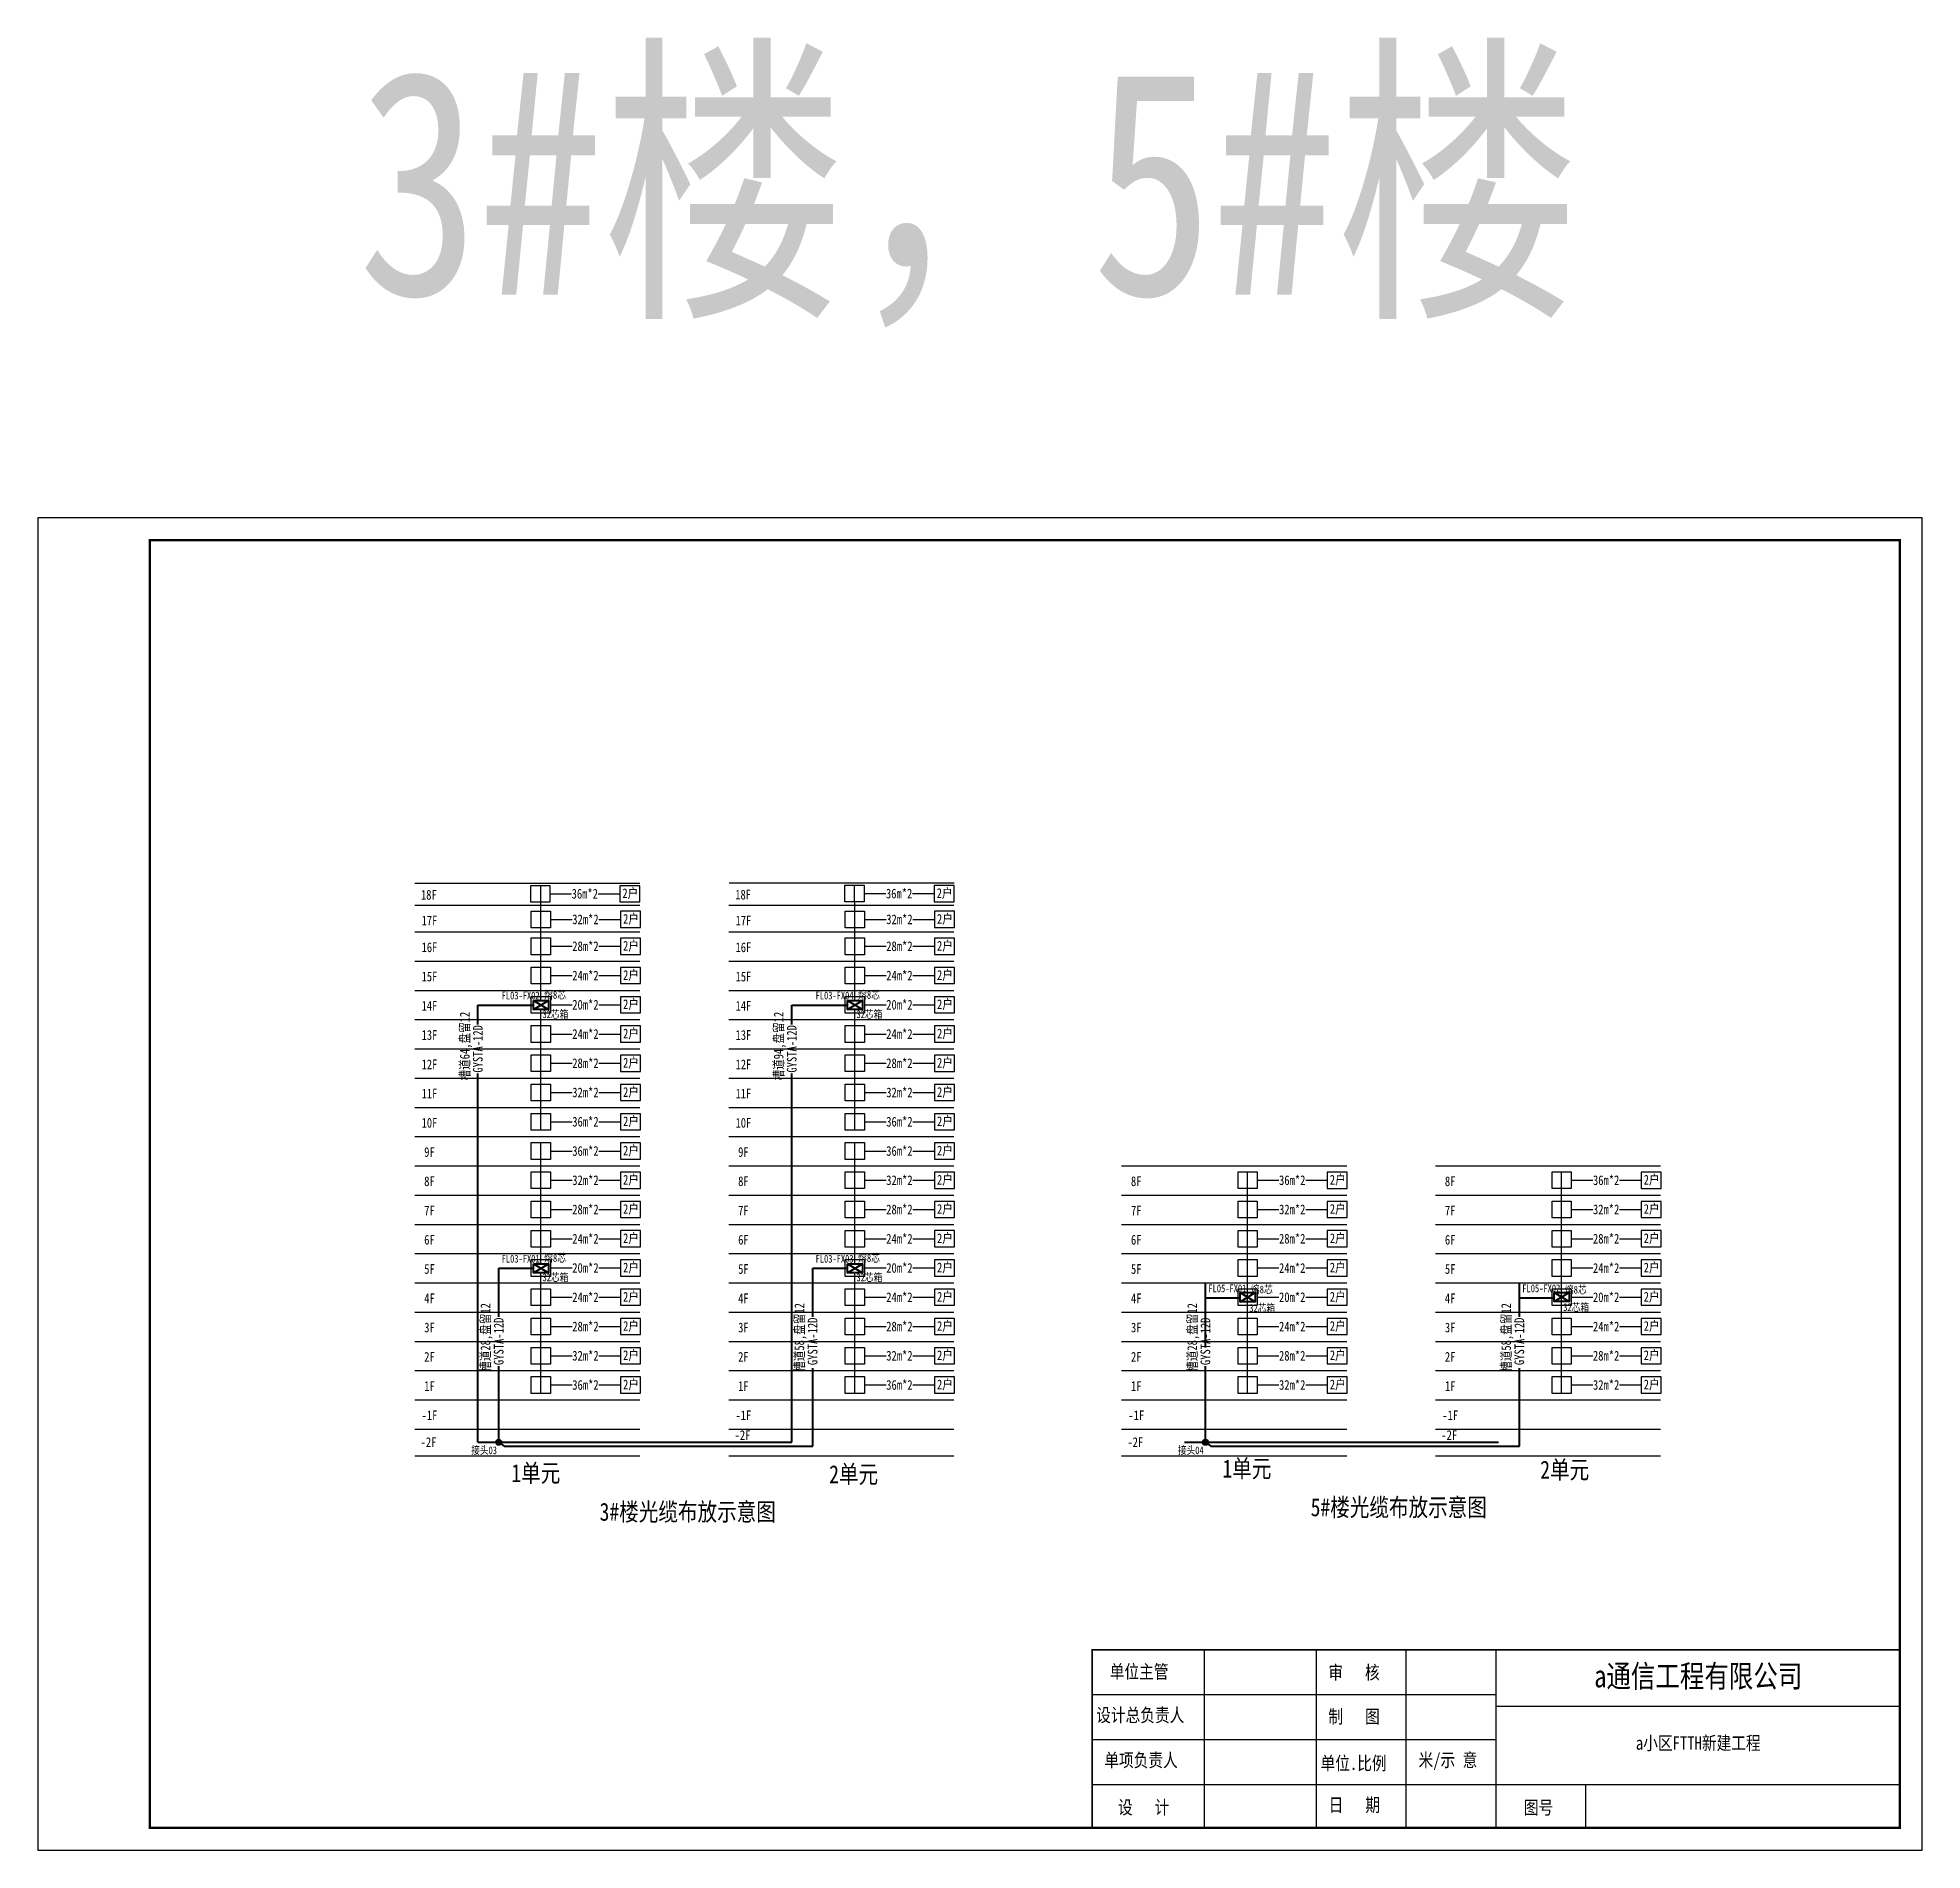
# Model space of a CAD drawing. Extents: x -718790 to -716301, y 387782 to 388189.
# Drawn here: x -717743.1 to -717323.1, y 387781.7 to 388185.7 of the extents above; entities that cross this region are included whole.
import ezdxf

# ---------------------------------------------------------------- set-up
doc = ezdxf.new("R2010")
doc.units = 0
doc.header["$LTSCALE"] = 1000
doc.header["$MEASUREMENT"] = 0
doc.layers.add('BZ', color=6, linetype='Continuous')
doc.layers.add('图框', color=7, linetype='Continuous')
doc.styles.add('粗宋', font='', dxfattribs={"width": 0.8})
doc.styles.get('粗宋').set_extended_font_data('SimSun')

msp = doc.modelspace()

# ---------------------------------------------------------------- texts
at = {"color": 7, "char_height": 3, "attachment_point": 7, "style": '粗宋'}
for s, insert in [('{\\W0.8000000000000002;单位主管}', (-717504.23, 387819.74)), ('{\\W0.8000000000000002;审   核}', (-717455.52, 387819.57)), ('{\\W0.8000000000000002;设计总负责人}', (-717507.25, 387810.04)), ('{\\W0.8000000000000002;制   图}', (-717455.51, 387809.74)), ('{\\W0.8000000000000002;单项负责人}', (-717505.44, 387800.01)), ('{\\W0.8000000000000002;单位.比例}', (-717457.26, 387799.33)), ('{\\W0.8000000000000002;设   计}', (-717502.4, 387789.49)), ('{\\W0.8000000000000002;日   期}', (-717455.44, 387790.02))]:
    msp.add_mtext(s, dxfattribs=dict(at, insert=insert))
at = {"color": 7, "linetype": 'ByBlock', "char_height": 3, "attachment_point": 7, "style": '粗宋'}
for s, insert in [('{\\W0.8000000000000002;米/示 意}', (-717435.41, 387799.64)), ('{\\W0.8000000000000002;图号}', (-717411.95, 387789.45))]:
    msp.add_mtext(s, dxfattribs=dict(at, insert=insert))
at = {"layer": 'BZ', "color": 6, "linetype": 'Continuous', "true_color": 0xff00ff, "attachment_point": 5, "style": '粗宋'}
for s, insert, char_height in [('{\\W0.8;3#楼，5#楼}', (-717535.56, 388149.79), 50), ('{\\W0.7999999999999999;36m*2}', (-717621.22, 387994.93), 2.16), ('{\\W0.7999999999999999;36m*2}', (-717551.18, 387994.97), 2.16), ('{\\W0.7999999999999999;18F}', (-717655.98, 387994.69), 2.16), ('{\\W0.7999999999999999;18F}', (-717585.94, 387994.73), 2.16), ('{\\W0.8;5#楼光缆布放示意图}', (-717439.82, 387857.98), 4), ('{\\W0.8000000000000002;a小区FTTH新建工程}', (-717373.08, 387805.49), 3)]:
    msp.add_mtext(s, dxfattribs=dict(at, insert=insert, char_height=char_height))
at = {"layer": 'BZ', "linetype": 'Continuous', "attachment_point": 5, "style": '粗宋'}
for s, insert, char_height in [('{\\W0.7999999999999999;2户}', (-717611.08, 387994.92), 2.16), ('{\\W0.7999999999999999;2户}', (-717541.03, 387994.96), 2.16), ('{\\W0.7999999999999999;17F}', (-717655.84, 387988.98), 2.16), ('{\\W0.7999999999999999;32m*2}', (-717621.08, 387989.22), 2.16), ('{\\W0.7999999999999999;2户}', (-717610.93, 387989.21), 2.16), ('{\\W0.7999999999999999;17F}', (-717585.87, 387988.98), 2.16), ('{\\W0.7999999999999999;32m*2}', (-717551.11, 387989.22), 2.16), ('{\\W0.7999999999999999;2户}', (-717540.97, 387989.21), 2.16), ('{\\W0.7999999999999999;16F}', (-717655.84, 387982.99), 2.16), ('{\\W0.7999999999999999;28m*2}', (-717621.08, 387983.23), 2.16), ('{\\W0.7999999999999999;2户}', (-717610.93, 387983.22), 2.16), ('{\\W0.7999999999999999;16F}', (-717585.87, 387982.99), 2.16), ('{\\W0.7999999999999999;28m*2}', (-717551.11, 387983.23), 2.16), ('{\\W0.7999999999999999;2户}', (-717540.97, 387983.22), 2.16), ('{\\W0.7999999999999999;15F}', (-717655.84, 387976.47), 2.16), ('{\\W0.7999999999999999;24m*2}', (-717621.08, 387976.71), 2.16), ('{\\W0.7999999999999999;2户}', (-717610.93, 387976.7), 2.16), ('{\\W0.7999999999999999;15F}', (-717585.87, 387976.47), 2.16), ('{\\W0.7999999999999999;24m*2}', (-717551.11, 387976.71), 2.16), ('{\\W0.7999999999999999;2户}', (-717540.97, 387976.7), 2.16), ('{\\W0.7999999999999999;14F}', (-717655.84, 387969.96), 2.16), ('{\\W0.8;熔8芯}', (-717627.84, 387972.31), 1.7496), ('{\\W0.7999999999999999;20m*2}', (-717621.08, 387970.19), 2.16), ('{\\W0.7999999999999999;2户}', (-717610.93, 387970.19), 2.16), ('{\\W0.7999999999999999;14F}', (-717585.87, 387969.96), 2.16), ('{\\W0.8;熔8芯}', (-717557.88, 387972.31), 1.7496), ('{\\W0.7999999999999999;20m*2}', (-717551.11, 387970.19), 2.16), ('{\\W0.7999999999999999;2户}', (-717540.97, 387970.19), 2.16), ('{\\W0.7999999999999999;13F}', (-717655.84, 387963.44), 2.16), ('{\\W0.7999999999999999;24m*2}', (-717621.08, 387963.68), 2.16), ('{\\W0.7999999999999999;2户}', (-717610.93, 387963.67), 2.16), ('{\\W0.7999999999999999;13F}', (-717585.87, 387963.44), 2.16), ('{\\W0.7999999999999999;24m*2}', (-717551.11, 387963.68), 2.16), ('{\\W0.7999999999999999;2户}', (-717540.97, 387963.67), 2.16), ('{\\W0.7999999999999999;28m*2}', (-717621.08, 387957.16), 2.16), ('{\\W0.7999999999999999;2户}', (-717610.93, 387957.15), 2.16), ('{\\W0.7999999999999999;28m*2}', (-717551.11, 387957.16), 2.16), ('{\\W0.7999999999999999;2户}', (-717540.97, 387957.15), 2.16), ('{\\W0.7999999999999999;12F}', (-717655.84, 387956.92), 2.16), ('{\\W0.7999999999999999;12F}', (-717585.87, 387956.92), 2.16), ('{\\W0.7999999999999999;11F}', (-717655.84, 387950.4), 2.16), ('{\\W0.7999999999999999;32m*2}', (-717621.08, 387950.64), 2.16), ('{\\W0.7999999999999999;2户}', (-717610.93, 387950.63), 2.16), ('{\\W0.7999999999999999;11F}', (-717585.87, 387950.4), 2.16), ('{\\W0.7999999999999999;32m*2}', (-717551.11, 387950.64), 2.16), ('{\\W0.7999999999999999;2户}', (-717540.97, 387950.63), 2.16), ('{\\W0.7999999999999999;2户}', (-717610.93, 387944.11), 2.16), ('{\\W0.7999999999999999;2户}', (-717540.97, 387944.11), 2.16), ('{\\W0.7999999999999999;10F}', (-717655.84, 387943.88), 2.16), ('{\\W0.7999999999999999;36m*2}', (-717621.08, 387944.12), 2.16), ('{\\W0.7999999999999999;10F}', (-717585.87, 387943.88), 2.16), ('{\\W0.7999999999999999;36m*2}', (-717551.11, 387944.12), 2.16), ('{\\W0.7999999999999999;9F}', (-717655.84, 387937.36), 2.16), ('{\\W0.7999999999999999;36m*2}', (-717621.08, 387937.6), 2.16), ('{\\W0.7999999999999999;2户}', (-717610.93, 387937.59), 2.16), ('{\\W0.7999999999999999;9F}', (-717585.87, 387937.36), 2.16), ('{\\W0.7999999999999999;36m*2}', (-717551.11, 387937.6), 2.16), ('{\\W0.7999999999999999;2户}', (-717540.97, 387937.59), 2.16), ('{\\W0.7999999999999999;8F}', (-717655.84, 387930.85), 2.16), ('{\\W0.7999999999999999;32m*2}', (-717621.08, 387931.08), 2.16), ('{\\W0.7999999999999999;2户}', (-717610.93, 387931.08), 2.16), ('{\\W0.7999999999999999;8F}', (-717585.87, 387930.85), 2.16), ('{\\W0.7999999999999999;32m*2}', (-717551.11, 387931.08), 2.16), ('{\\W0.7999999999999999;2户}', (-717540.97, 387931.08), 2.16), ('{\\W0.7999999999999999;8F}', (-717498.33, 387930.85), 2.16), ('{\\W0.7999999999999999;36m*2}', (-717463.57, 387931.08), 2.16), ('{\\W0.7999999999999999;2户}', (-717453.43, 387931.08), 2.16), ('{\\W0.7999999999999999;8F}', (-717428.37, 387930.85), 2.16), ('{\\W0.7999999999999999;36m*2}', (-717393.61, 387931.08), 2.16), ('{\\W0.7999999999999999;2户}', (-717383.47, 387931.08), 2.16), ('{\\W0.7999999999999999;7F}', (-717655.84, 387924.33), 2.16), ('{\\W0.7999999999999999;28m*2}', (-717621.08, 387924.57), 2.16), ('{\\W0.7999999999999999;2户}', (-717610.93, 387924.56), 2.16), ('{\\W0.7999999999999999;7F}', (-717585.87, 387924.33), 2.16), ('{\\W0.7999999999999999;28m*2}', (-717551.11, 387924.57), 2.16), ('{\\W0.7999999999999999;2户}', (-717540.97, 387924.56), 2.16), ('{\\W0.7999999999999999;7F}', (-717498.33, 387924.33), 2.16), ('{\\W0.7999999999999999;32m*2}', (-717463.57, 387924.57), 2.16), ('{\\W0.7999999999999999;2户}', (-717453.43, 387924.56), 2.16), ('{\\W0.7999999999999999;7F}', (-717428.37, 387924.33), 2.16), ('{\\W0.7999999999999999;32m*2}', (-717393.61, 387924.57), 2.16), ('{\\W0.7999999999999999;2户}', (-717383.47, 387924.56), 2.16), ('{\\W0.7999999999999999;6F}', (-717655.84, 387917.81), 2.16), ('{\\W0.7999999999999999;24m*2}', (-717621.08, 387918.05), 2.16), ('{\\W0.7999999999999999;2户}', (-717610.93, 387918.04), 2.16), ('{\\W0.7999999999999999;6F}', (-717585.87, 387917.81), 2.16), ('{\\W0.7999999999999999;24m*2}', (-717551.11, 387918.05), 2.16), ('{\\W0.7999999999999999;2户}', (-717540.97, 387918.04), 2.16), ('{\\W0.7999999999999999;6F}', (-717498.33, 387917.81), 2.16), ('{\\W0.7999999999999999;28m*2}', (-717463.57, 387918.05), 2.16), ('{\\W0.7999999999999999;2户}', (-717453.43, 387918.04), 2.16), ('{\\W0.7999999999999999;6F}', (-717428.37, 387917.81), 2.16), ('{\\W0.7999999999999999;28m*2}', (-717393.61, 387918.05), 2.16), ('{\\W0.7999999999999999;2户}', (-717383.47, 387918.04), 2.16), ('{\\W0.7999999999999999;5F}', (-717655.84, 387911.29), 2.16), ('{\\W0.8;熔8芯}', (-717627.84, 387913.65), 1.7496), ('{\\W0.7999999999999999;20m*2}', (-717621.08, 387911.53), 2.16), ('{\\W0.7999999999999999;2户}', (-717610.93, 387911.52), 2.16), ('{\\W0.7999999999999999;5F}', (-717585.87, 387911.29), 2.16), ('{\\W0.8;熔8芯}', (-717557.88, 387913.65), 1.7496), ('{\\W0.7999999999999999;20m*2}', (-717551.11, 387911.53), 2.16), ('{\\W0.7999999999999999;2户}', (-717540.97, 387911.52), 2.16), ('{\\W0.7999999999999999;5F}', (-717498.33, 387911.29), 2.16), ('{\\W0.7999999999999999;24m*2}', (-717463.57, 387911.53), 2.16), ('{\\W0.7999999999999999;2户}', (-717453.43, 387911.52), 2.16), ('{\\W0.7999999999999999;5F}', (-717428.37, 387911.29), 2.16), ('{\\W0.7999999999999999;24m*2}', (-717393.61, 387911.53), 2.16), ('{\\W0.7999999999999999;2户}', (-717383.47, 387911.52), 2.16), ('{\\W0.8;熔8芯}', (-717470.34, 387906.66), 1.7496), ('{\\W0.8;熔8芯}', (-717400.37, 387906.59), 1.7496), ('{\\W0.7999999999999999;4F}', (-717655.84, 387904.77), 2.16), ('{\\W0.7999999999999999;24m*2}', (-717621.08, 387905.01), 2.16), ('{\\W0.7999999999999999;2户}', (-717610.93, 387905), 2.16), ('{\\W0.7999999999999999;4F}', (-717585.87, 387904.77), 2.16), ('{\\W0.7999999999999999;24m*2}', (-717551.11, 387905.01), 2.16), ('{\\W0.7999999999999999;2户}', (-717540.97, 387905), 2.16), ('{\\W0.7999999999999999;4F}', (-717498.33, 387904.77), 2.16), ('{\\W0.7999999999999999;20m*2}', (-717463.57, 387905.01), 2.16), ('{\\W0.7999999999999999;2户}', (-717453.43, 387905), 2.16), ('{\\W0.7999999999999999;4F}', (-717428.37, 387904.77), 2.16), ('{\\W0.7999999999999999;20m*2}', (-717393.61, 387905.01), 2.16), ('{\\W0.7999999999999999;2户}', (-717383.47, 387905), 2.16), ('{\\W0.7999999999999999;28m*2}', (-717621.08, 387898.49), 2.16), ('{\\W0.7999999999999999;2户}', (-717610.93, 387898.48), 2.16), ('{\\W0.7999999999999999;28m*2}', (-717551.11, 387898.49), 2.16), ('{\\W0.7999999999999999;2户}', (-717540.97, 387898.48), 2.16), ('{\\W0.7999999999999999;24m*2}', (-717463.57, 387898.49), 2.16), ('{\\W0.7999999999999999;2户}', (-717453.43, 387898.48), 2.16), ('{\\W0.7999999999999999;24m*2}', (-717393.61, 387898.49), 2.16), ('{\\W0.7999999999999999;2户}', (-717383.47, 387898.48), 2.16), ('{\\W0.7999999999999999;3F}', (-717655.84, 387898.25), 2.16), ('{\\W0.7999999999999999;3F}', (-717585.87, 387898.25), 2.16), ('{\\W0.7999999999999999;3F}', (-717498.33, 387898.25), 2.16), ('{\\W0.7999999999999999;3F}', (-717428.37, 387898.25), 2.16), ('{\\W0.7999999999999999;2F}', (-717655.84, 387891.74), 2.16), ('{\\W0.7999999999999999;32m*2}', (-717621.08, 387891.97), 2.16), ('{\\W0.7999999999999999;2户}', (-717610.93, 387891.97), 2.16), ('{\\W0.7999999999999999;2F}', (-717585.87, 387891.74), 2.16), ('{\\W0.7999999999999999;32m*2}', (-717551.11, 387891.97), 2.16), ('{\\W0.7999999999999999;2户}', (-717540.97, 387891.97), 2.16), ('{\\W0.7999999999999999;2F}', (-717498.33, 387891.74), 2.16), ('{\\W0.7999999999999999;28m*2}', (-717463.57, 387891.97), 2.16), ('{\\W0.7999999999999999;2户}', (-717453.43, 387891.97), 2.16), ('{\\W0.7999999999999999;2F}', (-717428.37, 387891.74), 2.16), ('{\\W0.7999999999999999;28m*2}', (-717393.61, 387891.97), 2.16), ('{\\W0.7999999999999999;2户}', (-717383.47, 387891.97), 2.16), ('{\\W0.7999999999999999;2户}', (-717610.93, 387885.45), 2.16), ('{\\W0.7999999999999999;2户}', (-717540.97, 387885.45), 2.16), ('{\\W0.7999999999999999;2户}', (-717453.43, 387885.45), 2.16), ('{\\W0.7999999999999999;2户}', (-717383.47, 387885.45), 2.16), ('{\\W0.7999999999999999;1F}', (-717655.84, 387885.22), 2.16), ('{\\W0.7999999999999999;36m*2}', (-717621.08, 387885.46), 2.16), ('{\\W0.7999999999999999;1F}', (-717585.87, 387885.22), 2.16), ('{\\W0.7999999999999999;36m*2}', (-717551.11, 387885.46), 2.16), ('{\\W0.7999999999999999;1F}', (-717498.33, 387885.22), 2.16), ('{\\W0.7999999999999999;32m*2}', (-717463.57, 387885.46), 2.16), ('{\\W0.7999999999999999;1F}', (-717428.37, 387885.22), 2.16), ('{\\W0.7999999999999999;32m*2}', (-717393.61, 387885.46), 2.16), ('{\\W0.7999999999999999;-1F}', (-717655.84, 387878.7), 2.16), ('{\\W0.7999999999999999;-1F}', (-717585.87, 387878.7), 2.16), ('{\\W0.7999999999999999;-1F}', (-717498.33, 387878.7), 2.16), ('{\\W0.7999999999999999;-1F}', (-717428.37, 387878.7), 2.16), ('{\\W0.7999999999999999;-2F}', (-717586.08, 387874.29), 2.16), ('{\\W0.7999999999999999;-2F}', (-717428.58, 387874.29), 2.16), ('{\\W0.7999999999999999;-2F}', (-717656.05, 387872.72), 2.16), ('{\\W0.7999999999999999;-2F}', (-717498.54, 387872.72), 2.16), ('{\\W0.8;1单元}', (-717632.14, 387865.61), 4), ('{\\W0.8;2单元}', (-717561.31, 387865.35), 4), ('{\\W0.8;1单元}', (-717473.67, 387866.62), 4), ('{\\W0.8;2单元}', (-717402.84, 387866.36), 4), ('{\\W0.8;3#楼光缆布放示意图}', (-717598.28, 387856.97), 4), ('{\\W0.8;a通信工程有限公司}', (-717373.08, 387820.29), 5)]:
    msp.add_mtext(s, dxfattribs=dict(at, insert=insert, char_height=char_height))
at = {"layer": 'BZ', "color": 2, "linetype": 'Continuous', "char_height": 1.728, "attachment_point": 5, "style": '粗宋'}
for s, insert in [('{\\W0.8;FL03-FX02}', (-717635.52, 387972.25)), ('{\\W0.8;FL03-FX04}', (-717565.56, 387972.25)), ('{\\W0.8;32芯箱}', (-717627.77, 387968.01)), ('{\\W0.8;32芯箱}', (-717557.8, 387968.01)), ('{\\W0.8;FL03-FX01}', (-717635.52, 387913.58)), ('{\\W0.8;FL03-FX03}', (-717565.56, 387913.58)), ('{\\W0.8;32芯箱}', (-717627.77, 387909.34)), ('{\\W0.8;32芯箱}', (-717557.8, 387909.34)), ('{\\W0.8;FL05-FX01}', (-717478.02, 387906.98)), ('{\\W0.8;FL05-FX02}', (-717408.06, 387906.99)), ('{\\W0.8;32芯箱}', (-717470.26, 387902.51)), ('{\\W0.8;32芯箱}', (-717400.3, 387902.7)), ('{\\W0.8;接头03}', (-717643.67, 387870.81)), ('{\\W0.8;接头04}', (-717486.17, 387870.81))]:
    msp.add_mtext(s, dxfattribs=dict(at, insert=insert))
at = {"layer": 'BZ', "linetype": 'Continuous', "char_height": 2.16, "attachment_point": 5, "rotation": 90, "style": '粗宋'}
for s, insert in [('{\\W0.7999999999999999;槽道64,盘留12}', (-717647.71, 387960.98)), ('{\\W0.7999999999999999;槽道94,盘留12}', (-717577.75, 387960.98)), ('{\\W0.7999999999999999;GYSTA-12D}', (-717645.05, 387960.36)), ('{\\W0.7999999999999999;GYSTA-12D}', (-717575.09, 387960.36)), ('{\\W0.7999999999999999;槽道28,盘留12}', (-717643.1, 387896.05)), ('{\\W0.7999999999999999;GYSTA-12D}', (-717640.4, 387895.18)), ('{\\W0.7999999999999999;槽道58,盘留12}', (-717573.13, 387896.05)), ('{\\W0.7999999999999999;GYSTA-12D}', (-717570.44, 387895.18)), ('{\\W0.7999999999999999;槽道28,盘留12}', (-717485.59, 387896.05)), ('{\\W0.7999999999999999;GYSTA-12D}', (-717482.9, 387895.18)), ('{\\W0.7999999999999999;槽道58,盘留12}', (-717415.63, 387896.05)), ('{\\W0.7999999999999999;GYSTA-12D}', (-717412.94, 387895.18))]:
    msp.add_mtext(s, dxfattribs=dict(at, insert=insert))

# ---------------------------------------------------------------- hatches: boundary and pattern name
at = {"linetype": 'ByBlock', "lineweight": 40}
for points in [[(-717639.8, 387872.69, 1), (-717641, 387872.69, 1)], [(-717482.3, 387872.69, 1), (-717483.5, 387872.69, 1)]]:
    msp.add_hatch(color=0, dxfattribs=at).paths.add_polyline_path(points, flags=0)

# ---------------------------------------------------------------- linework, layer by layer
for p, q in [((-717659.11, 387997.32), (-717608.94, 387997.32)), ((-717589.06, 387997.36), (-717538.89, 387997.36)), ((-717659.11, 387992.42), (-717608.94, 387992.42)), ((-717629.01, 387994.93), (-717624.17, 387994.93)), ((-717618.22, 387994.93), (-717613.43, 387994.93)), ((-717589.15, 387992.42), (-717538.97, 387992.42)), ((-717558.97, 387994.97), (-717554.12, 387994.97)), ((-717548.18, 387994.97), (-717543.39, 387994.97)), ((-717628.87, 387989.22), (-717624.02, 387989.22)), ((-717618.07, 387989.22), (-717613.29, 387989.22)), ((-717558.9, 387989.22), (-717554.06, 387989.22)), ((-717548.11, 387989.22), (-717543.32, 387989.22)), ((-717659.11, 387986.43), (-717608.94, 387986.43)), ((-717589.15, 387986.43), (-717538.97, 387986.43)), ((-717659.11, 387979.91), (-717608.94, 387979.91)), ((-717628.87, 387983.23), (-717624.02, 387983.23)), ((-717618.07, 387983.23), (-717613.29, 387983.23)), ((-717589.15, 387979.91), (-717538.97, 387979.91)), ((-717558.9, 387983.23), (-717554.06, 387983.23)), ((-717548.11, 387983.23), (-717543.32, 387983.23)), ((-717628.87, 387976.71), (-717624.02, 387976.71)), ((-717618.07, 387976.71), (-717613.29, 387976.71)), ((-717558.9, 387976.71), (-717554.06, 387976.71)), ((-717548.11, 387976.71), (-717543.32, 387976.71)), ((-717659.11, 387973.4), (-717608.94, 387973.4)), ((-717589.15, 387973.4), (-717538.97, 387973.4)), ((-717659.11, 387966.88), (-717608.94, 387966.88)), ((-717628.87, 387970.19), (-717624.02, 387970.19)), ((-717618.07, 387970.19), (-717613.29, 387970.19)), ((-717589.15, 387966.88), (-717538.97, 387966.88)), ((-717558.9, 387970.19), (-717554.06, 387970.19)), ((-717548.11, 387970.19), (-717543.32, 387970.19)), ((-717628.87, 387963.68), (-717624.02, 387963.68)), ((-717618.07, 387963.68), (-717613.29, 387963.68)), ((-717558.9, 387963.68), (-717554.06, 387963.68)), ((-717548.11, 387963.68), (-717543.32, 387963.68)), ((-717659.11, 387960.36), (-717608.94, 387960.36)), ((-717589.15, 387960.36), (-717538.97, 387960.36)), ((-717628.87, 387957.16), (-717624.02, 387957.16)), ((-717618.07, 387957.16), (-717613.29, 387957.16)), ((-717558.9, 387957.16), (-717554.06, 387957.16)), ((-717548.11, 387957.16), (-717543.32, 387957.16)), ((-717659.11, 387953.84), (-717608.94, 387953.84)), ((-717628.87, 387950.64), (-717624.02, 387950.64)), ((-717618.07, 387950.64), (-717613.29, 387950.64)), ((-717589.15, 387953.84), (-717538.97, 387953.84)), ((-717558.9, 387950.64), (-717554.06, 387950.64)), ((-717548.11, 387950.64), (-717543.32, 387950.64)), ((-717659.11, 387947.32), (-717608.94, 387947.32)), ((-717589.15, 387947.32), (-717538.97, 387947.32)), ((-717628.87, 387944.12), (-717624.02, 387944.12)), ((-717618.07, 387944.12), (-717613.29, 387944.12)), ((-717558.9, 387944.12), (-717554.06, 387944.12)), ((-717548.11, 387944.12), (-717543.32, 387944.12)), ((-717659.11, 387940.8), (-717608.94, 387940.8)), ((-717628.87, 387937.6), (-717624.02, 387937.6)), ((-717618.07, 387937.6), (-717613.29, 387937.6)), ((-717589.15, 387940.8), (-717538.97, 387940.8)), ((-717558.9, 387937.6), (-717554.06, 387937.6)), ((-717548.11, 387937.6), (-717543.32, 387937.6)), ((-717659.11, 387934.29), (-717608.94, 387934.29)), ((-717589.15, 387934.29), (-717538.97, 387934.29)), ((-717501.61, 387934.29), (-717451.43, 387934.29)), ((-717431.64, 387934.29), (-717381.47, 387934.29)), ((-717628.87, 387931.08), (-717624.02, 387931.08)), ((-717618.07, 387931.08), (-717613.29, 387931.08)), ((-717558.9, 387931.08), (-717554.06, 387931.08)), ((-717548.11, 387931.08), (-717543.32, 387931.08)), ((-717471.36, 387931.08), (-717466.52, 387931.08)), ((-717460.57, 387931.08), (-717455.78, 387931.08)), ((-717401.4, 387931.08), (-717396.56, 387931.08)), ((-717390.61, 387931.08), (-717385.82, 387931.08)), ((-717659.11, 387927.77), (-717608.94, 387927.77)), ((-717589.15, 387927.77), (-717538.97, 387927.77)), ((-717501.61, 387927.77), (-717451.43, 387927.77)), ((-717431.64, 387927.77), (-717381.47, 387927.77)), ((-717659.11, 387921.25), (-717608.94, 387921.25)), ((-717628.87, 387924.57), (-717624.02, 387924.57)), ((-717618.07, 387924.57), (-717613.29, 387924.57)), ((-717589.15, 387921.25), (-717538.97, 387921.25)), ((-717558.9, 387924.57), (-717554.06, 387924.57)), ((-717548.11, 387924.57), (-717543.32, 387924.57)), ((-717501.61, 387921.25), (-717451.43, 387921.25)), ((-717471.36, 387924.57), (-717466.52, 387924.57)), ((-717460.57, 387924.57), (-717455.78, 387924.57)), ((-717431.64, 387921.25), (-717381.47, 387921.25)), ((-717401.4, 387924.57), (-717396.56, 387924.57)), ((-717390.61, 387924.57), (-717385.82, 387924.57)), ((-717628.87, 387918.05), (-717624.02, 387918.05)), ((-717618.07, 387918.05), (-717613.29, 387918.05)), ((-717558.9, 387918.05), (-717554.06, 387918.05)), ((-717548.11, 387918.05), (-717543.32, 387918.05)), ((-717471.36, 387918.05), (-717466.52, 387918.05)), ((-717460.57, 387918.05), (-717455.78, 387918.05)), ((-717401.4, 387918.05), (-717396.56, 387918.05)), ((-717390.61, 387918.05), (-717385.82, 387918.05)), ((-717659.11, 387914.73), (-717608.94, 387914.73)), ((-717589.15, 387914.73), (-717538.97, 387914.73)), ((-717501.61, 387914.73), (-717451.43, 387914.73)), ((-717431.64, 387914.73), (-717381.47, 387914.73)), ((-717659.11, 387908.21), (-717608.94, 387908.21)), ((-717628.87, 387911.53), (-717624.02, 387911.53)), ((-717618.07, 387911.53), (-717613.29, 387911.53)), ((-717589.15, 387908.21), (-717538.97, 387908.21)), ((-717558.9, 387911.53), (-717554.06, 387911.53)), ((-717548.11, 387911.53), (-717543.32, 387911.53)), ((-717501.61, 387908.21), (-717451.43, 387908.21)), ((-717471.36, 387911.53), (-717466.52, 387911.53)), ((-717460.57, 387911.53), (-717455.78, 387911.53)), ((-717431.64, 387908.21), (-717381.47, 387908.21)), ((-717401.4, 387911.53), (-717396.56, 387911.53)), ((-717390.61, 387911.53), (-717385.82, 387911.53)), ((-717628.87, 387905.01), (-717624.02, 387905.01)), ((-717618.07, 387905.01), (-717613.29, 387905.01)), ((-717558.9, 387905.01), (-717554.06, 387905.01)), ((-717548.11, 387905.01), (-717543.32, 387905.01)), ((-717471.36, 387905.01), (-717466.52, 387905.01)), ((-717460.57, 387905.01), (-717455.78, 387905.01)), ((-717401.4, 387905.01), (-717396.56, 387905.01)), ((-717390.61, 387905.01), (-717385.82, 387905.01)), ((-717659.11, 387901.7), (-717608.94, 387901.7)), ((-717589.15, 387901.7), (-717538.97, 387901.7)), ((-717501.61, 387901.7), (-717451.43, 387901.7)), ((-717431.64, 387901.7), (-717381.47, 387901.7)), ((-717628.87, 387898.49), (-717624.02, 387898.49)), ((-717618.07, 387898.49), (-717613.29, 387898.49)), ((-717558.9, 387898.49), (-717554.06, 387898.49)), ((-717548.11, 387898.49), (-717543.32, 387898.49)), ((-717471.36, 387898.49), (-717466.52, 387898.49)), ((-717460.57, 387898.49), (-717455.78, 387898.49)), ((-717401.4, 387898.49), (-717396.56, 387898.49)), ((-717390.61, 387898.49), (-717385.82, 387898.49)), ((-717659.11, 387895.18), (-717608.94, 387895.18)), ((-717628.87, 387891.97), (-717624.02, 387891.97)), ((-717618.07, 387891.97), (-717613.29, 387891.97)), ((-717589.15, 387895.18), (-717538.97, 387895.18)), ((-717558.9, 387891.97), (-717554.06, 387891.97)), ((-717548.11, 387891.97), (-717543.32, 387891.97)), ((-717501.61, 387895.18), (-717451.43, 387895.18)), ((-717471.36, 387891.97), (-717466.52, 387891.97)), ((-717460.57, 387891.97), (-717455.78, 387891.97)), ((-717431.64, 387895.18), (-717381.47, 387895.18)), ((-717401.4, 387891.97), (-717396.56, 387891.97)), ((-717390.61, 387891.97), (-717385.82, 387891.97)), ((-717659.11, 387888.66), (-717608.94, 387888.66)), ((-717589.15, 387888.66), (-717538.97, 387888.66)), ((-717501.61, 387888.66), (-717451.43, 387888.66)), ((-717431.64, 387888.66), (-717381.47, 387888.66)), ((-717628.87, 387885.46), (-717624.02, 387885.46)), ((-717618.07, 387885.46), (-717613.29, 387885.46)), ((-717558.9, 387885.46), (-717554.06, 387885.46)), ((-717548.11, 387885.46), (-717543.32, 387885.46)), ((-717471.36, 387885.46), (-717466.52, 387885.46)), ((-717460.57, 387885.46), (-717455.78, 387885.46)), ((-717401.4, 387885.46), (-717396.56, 387885.46)), ((-717390.61, 387885.46), (-717385.82, 387885.46)), ((-717659.11, 387882.14), (-717608.94, 387882.14)), ((-717589.15, 387882.14), (-717538.97, 387882.14)), ((-717501.61, 387882.14), (-717451.43, 387882.14)), ((-717431.64, 387882.14), (-717381.47, 387882.14)), ((-717659.11, 387875.62), (-717608.94, 387875.62)), ((-717589.15, 387875.62), (-717538.97, 387875.62)), ((-717501.61, 387875.62), (-717451.43, 387875.62)), ((-717431.64, 387875.62), (-717381.47, 387875.62)), ((-717659.11, 387869.67), (-717608.94, 387869.67)), ((-717589.15, 387869.67), (-717538.97, 387869.67)), ((-717501.61, 387869.67), (-717451.43, 387869.67)), ((-717431.64, 387869.67), (-717381.47, 387869.67)), ((-717505.15, 387786.75), (-717486.15, 387786.75)), ((-717486.15, 387786.75), (-717467.15, 387786.75)), ((-717467.15, 387786.75), (-717436.89, 387786.75)), ((-717436.89, 387786.75), (-717417.89, 387786.75)), ((-717417.89, 387786.75), (-717328.15, 387786.75))]:
    msp.add_line(p, q)
at = {"color": 7, "linetype": 'ByBlock', "ltscale": 0.001589}
for p, q in [((-717631, 387991.08), (-717631, 387996.8)), ((-717561.04, 387989.13), (-717561.1, 387996.83)), ((-717473.5, 387903.62), (-717473.5, 387932.95)), ((-717403.54, 387904.03), (-717403.54, 387932.95))]:
    msp.add_line(p, q, dxfattribs=at)
at = {"linetype": 'ByBlock'}
for p, q in [((-717631, 387971.16), (-717631, 387991.08)), ((-717561.04, 387971.16), (-717561.04, 387991.08)), ((-717631, 387942.25), (-717631, 387969.12)), ((-717561.04, 387942.25), (-717561.04, 387969.12)), ((-717631, 387912.49), (-717631, 387939.47)), ((-717561.04, 387912.49), (-717561.04, 387939.47)), ((-717631, 387883.59), (-717631, 387910.45)), ((-717561.04, 387883.59), (-717561.04, 387910.45)), ((-717473.5, 387883.59), (-717473.5, 387910.45)), ((-717403.54, 387883.59), (-717403.54, 387910.45))]:
    msp.add_line(p, q, dxfattribs=at)
at = {"lineweight": 40}
for p, q in [((-717632.67, 387971.16), (-717629.33, 387969.12)), ((-717632.67, 387969.12), (-717629.33, 387971.16)), ((-717562.71, 387971.16), (-717559.37, 387969.12)), ((-717562.71, 387969.12), (-717559.37, 387971.16)), ((-717632.67, 387912.49), (-717629.33, 387910.45)), ((-717632.67, 387910.45), (-717629.33, 387912.49)), ((-717562.71, 387912.49), (-717559.37, 387910.45)), ((-717562.71, 387910.45), (-717559.37, 387912.49)), ((-717475.17, 387906.05), (-717471.83, 387904.01)), ((-717475.17, 387904.01), (-717471.83, 387906.05)), ((-717405.21, 387906.07), (-717401.86, 387904.03)), ((-717405.21, 387904.03), (-717401.86, 387906.07))]:
    msp.add_line(p, q, dxfattribs=at)
at = {"linetype": 'ByBlock', "lineweight": 40}
for p, q in [((-717645.05, 387965.83), (-717645.05, 387970.14)), ((-717645.05, 387965.83), (-717645.05, 387970.14)), ((-717645.05, 387970.14), (-717632.67, 387970.14)), ((-717575.09, 387965.83), (-717575.09, 387970.14)), ((-717575.09, 387965.83), (-717575.09, 387970.14)), ((-717575.09, 387970.14), (-717562.71, 387970.14)), ((-717645.05, 387872.69), (-717645.05, 387954.87)), ((-717645.05, 387919.18), (-717645.05, 387954.87)), ((-717575.09, 387872.69), (-717575.09, 387954.87)), ((-717640.4, 387911.47), (-717632.67, 387911.47)), ((-717570.44, 387911.47), (-717562.71, 387911.47)), ((-717482.9, 387904.9), (-717475.17, 387904.9)), ((-717412.94, 387904.9), (-717405.21, 387904.9)), ((-717570.44, 387871.79), (-717570.44, 387889.21)), ((-717412.94, 387871.79), (-717412.94, 387889.21))]:
    msp.add_line(p, q, dxfattribs=at)
at = {"color": 0, "linetype": 'ByBlock', "lineweight": 40}
for p, q in [((-717640.4, 387900.65), (-717640.4, 387911.47)), ((-717570.44, 387900.65), (-717570.44, 387911.47)), ((-717482.9, 387893.82), (-717482.9, 387908.21)), ((-717412.94, 387900.65), (-717412.94, 387908.21)), ((-717640.4, 387872.69), (-717640.4, 387889.68)), ((-717482.9, 387872.69), (-717482.9, 387889.68)), ((-717645.05, 387872.69), (-717640.4, 387872.69)), ((-717640.4, 387872.69), (-717575.09, 387872.69)), ((-717640.4, 387872.69), (-717639.2, 387871.79)), ((-717639.2, 387871.79), (-717570.44, 387871.79)), ((-717487.55, 387872.69), (-717482.9, 387872.69)), ((-717482.9, 387872.69), (-717417.59, 387872.69)), ((-717482.9, 387872.69), (-717481.7, 387871.79)), ((-717481.7, 387871.79), (-717412.94, 387871.79))]:
    msp.add_line(p, q, dxfattribs=at)
at = {"color": 7}
for p, q in [((-717483.15, 387786.75), (-717483.15, 387826.44)), ((-717458.15, 387786.75), (-717458.15, 387826.44)), ((-717438.15, 387786.75), (-717438.15, 387826.44)), ((-717418.15, 387786.75), (-717418.15, 387826.44)), ((-717508.15, 387816.44), (-717418.15, 387816.44)), ((-717418.15, 387796.44), (-717418.15, 387816.44)), ((-717418.15, 387813.84), (-717328.15, 387813.84)), ((-717508.15, 387806.44), (-717418.15, 387806.44)), ((-717508.15, 387796.44), (-717328.15, 387796.44)), ((-717418.15, 387796.44), (-717328.15, 387796.44)), ((-717398.15, 387786.75), (-717398.15, 387796.44)), ((-717508.15, 387786.75), (-717328.15, 387786.75))]:
    msp.add_line(p, q, dxfattribs=at)
for points in [[(-717633.28, 387996.8), (-717629.01, 387996.8), (-717629.01, 387993.06), (-717633.28, 387993.06), (-717633.28, 387996.8)], [(-717613.43, 387993.13), (-717608.95, 387993.13), (-717608.95, 387996.73), (-717613.43, 387996.73), (-717613.43, 387993.13)], [(-717563.24, 387996.83), (-717558.97, 387996.83), (-717558.97, 387993.1), (-717563.24, 387993.1), (-717563.24, 387996.83)], [(-717543.39, 387993.17), (-717538.91, 387993.17), (-717538.91, 387996.77), (-717543.39, 387996.77), (-717543.39, 387993.17)], [(-717633.14, 387991.08), (-717628.87, 387991.08), (-717628.87, 387987.35), (-717633.14, 387987.35), (-717633.14, 387991.08)], [(-717613.29, 387987.41), (-717608.81, 387987.41), (-717608.81, 387991.02), (-717613.29, 387991.02), (-717613.29, 387987.41)], [(-717563.17, 387991.08), (-717558.9, 387991.08), (-717558.9, 387987.35), (-717563.17, 387987.35), (-717563.17, 387991.08)], [(-717543.32, 387987.41), (-717538.84, 387987.41), (-717538.84, 387991.02), (-717543.32, 387991.02), (-717543.32, 387987.41)], [(-717633.14, 387985.1), (-717628.87, 387985.1), (-717628.87, 387981.36), (-717633.14, 387981.36), (-717633.14, 387985.1)], [(-717613.29, 387981.43), (-717608.81, 387981.43), (-717608.81, 387985.03), (-717613.29, 387985.03), (-717613.29, 387981.43)], [(-717563.17, 387985.1), (-717558.9, 387985.1), (-717558.9, 387981.36), (-717563.17, 387981.36), (-717563.17, 387985.1)], [(-717543.32, 387981.43), (-717538.84, 387981.43), (-717538.84, 387985.03), (-717543.32, 387985.03), (-717543.32, 387981.43)], [(-717633.14, 387978.58), (-717628.87, 387978.58), (-717628.87, 387974.85), (-717633.14, 387974.85), (-717633.14, 387978.58)], [(-717613.29, 387974.91), (-717608.81, 387974.91), (-717608.81, 387978.51), (-717613.29, 387978.51), (-717613.29, 387974.91)], [(-717563.17, 387978.58), (-717558.9, 387978.58), (-717558.9, 387974.85), (-717563.17, 387974.85), (-717563.17, 387978.58)], [(-717543.32, 387974.91), (-717538.84, 387974.91), (-717538.84, 387978.51), (-717543.32, 387978.51), (-717543.32, 387974.91)], [(-717633.14, 387972.06), (-717628.87, 387972.06), (-717628.87, 387968.33), (-717633.14, 387968.33), (-717633.14, 387972.06)], [(-717613.29, 387968.39), (-717608.81, 387968.39), (-717608.81, 387971.99), (-717613.29, 387971.99), (-717613.29, 387968.39)], [(-717563.17, 387972.06), (-717558.9, 387972.06), (-717558.9, 387968.33), (-717563.17, 387968.33), (-717563.17, 387972.06)], [(-717543.32, 387968.39), (-717538.84, 387968.39), (-717538.84, 387971.99), (-717543.32, 387971.99), (-717543.32, 387968.39)], [(-717633.14, 387965.54), (-717628.87, 387965.54), (-717628.87, 387961.81), (-717633.14, 387961.81), (-717633.14, 387965.54)], [(-717613.29, 387961.88), (-717608.81, 387961.88), (-717608.81, 387965.48), (-717613.29, 387965.48), (-717613.29, 387961.88)], [(-717563.17, 387965.54), (-717558.9, 387965.54), (-717558.9, 387961.81), (-717563.17, 387961.81), (-717563.17, 387965.54)], [(-717543.32, 387961.88), (-717538.84, 387961.88), (-717538.84, 387965.48), (-717543.32, 387965.48), (-717543.32, 387961.88)], [(-717633.14, 387959.02), (-717628.87, 387959.02), (-717628.87, 387955.29), (-717633.14, 387955.29), (-717633.14, 387959.02)], [(-717613.29, 387955.36), (-717608.81, 387955.36), (-717608.81, 387958.96), (-717613.29, 387958.96), (-717613.29, 387955.36)], [(-717563.17, 387959.02), (-717558.9, 387959.02), (-717558.9, 387955.29), (-717563.17, 387955.29), (-717563.17, 387959.02)], [(-717543.32, 387955.36), (-717538.84, 387955.36), (-717538.84, 387958.96), (-717543.32, 387958.96), (-717543.32, 387955.36)], [(-717633.14, 387952.5), (-717628.87, 387952.5), (-717628.87, 387948.77), (-717633.14, 387948.77), (-717633.14, 387952.5)], [(-717613.29, 387948.84), (-717608.81, 387948.84), (-717608.81, 387952.44), (-717613.29, 387952.44), (-717613.29, 387948.84)], [(-717563.17, 387952.5), (-717558.9, 387952.5), (-717558.9, 387948.77), (-717563.17, 387948.77), (-717563.17, 387952.5)], [(-717543.32, 387948.84), (-717538.84, 387948.84), (-717538.84, 387952.44), (-717543.32, 387952.44), (-717543.32, 387948.84)], [(-717633.14, 387945.99), (-717628.87, 387945.99), (-717628.87, 387942.25), (-717633.14, 387942.25), (-717633.14, 387945.99)], [(-717613.29, 387942.32), (-717608.81, 387942.32), (-717608.81, 387945.92), (-717613.29, 387945.92), (-717613.29, 387942.32)], [(-717563.17, 387945.99), (-717558.9, 387945.99), (-717558.9, 387942.25), (-717563.17, 387942.25), (-717563.17, 387945.99)], [(-717543.32, 387942.32), (-717538.84, 387942.32), (-717538.84, 387945.92), (-717543.32, 387945.92), (-717543.32, 387942.32)], [(-717633.14, 387939.47), (-717628.87, 387939.47), (-717628.87, 387935.74), (-717633.14, 387935.74), (-717633.14, 387939.47)], [(-717613.29, 387935.8), (-717608.81, 387935.8), (-717608.81, 387939.4), (-717613.29, 387939.4), (-717613.29, 387935.8)], [(-717563.17, 387939.47), (-717558.9, 387939.47), (-717558.9, 387935.74), (-717563.17, 387935.74), (-717563.17, 387939.47)], [(-717543.32, 387935.8), (-717538.84, 387935.8), (-717538.84, 387939.4), (-717543.32, 387939.4), (-717543.32, 387935.8)], [(-717633.14, 387932.95), (-717628.87, 387932.95), (-717628.87, 387929.22), (-717633.14, 387929.22), (-717633.14, 387932.95)], [(-717613.29, 387929.28), (-717608.81, 387929.28), (-717608.81, 387932.88), (-717613.29, 387932.88), (-717613.29, 387929.28)], [(-717563.17, 387932.95), (-717558.9, 387932.95), (-717558.9, 387929.22), (-717563.17, 387929.22), (-717563.17, 387932.95)], [(-717543.32, 387929.28), (-717538.84, 387929.28), (-717538.84, 387932.88), (-717543.32, 387932.88), (-717543.32, 387929.28)], [(-717475.63, 387932.95), (-717471.36, 387932.95), (-717471.36, 387929.22), (-717475.63, 387929.22), (-717475.63, 387932.95)], [(-717455.78, 387929.28), (-717451.3, 387929.28), (-717451.3, 387932.88), (-717455.78, 387932.88), (-717455.78, 387929.28)], [(-717405.67, 387932.95), (-717401.4, 387932.95), (-717401.4, 387929.22), (-717405.67, 387929.22), (-717405.67, 387932.95)], [(-717385.82, 387929.28), (-717381.34, 387929.28), (-717381.34, 387932.88), (-717385.82, 387932.88), (-717385.82, 387929.28)], [(-717633.14, 387926.43), (-717628.87, 387926.43), (-717628.87, 387922.7), (-717633.14, 387922.7), (-717633.14, 387926.43)], [(-717613.29, 387922.77), (-717608.81, 387922.77), (-717608.81, 387926.37), (-717613.29, 387926.37), (-717613.29, 387922.77)], [(-717563.17, 387926.43), (-717558.9, 387926.43), (-717558.9, 387922.7), (-717563.17, 387922.7), (-717563.17, 387926.43)], [(-717543.32, 387922.77), (-717538.84, 387922.77), (-717538.84, 387926.37), (-717543.32, 387926.37), (-717543.32, 387922.77)], [(-717475.63, 387926.43), (-717471.36, 387926.43), (-717471.36, 387922.7), (-717475.63, 387922.7), (-717475.63, 387926.43)], [(-717455.78, 387922.77), (-717451.3, 387922.77), (-717451.3, 387926.37), (-717455.78, 387926.37), (-717455.78, 387922.77)], [(-717405.67, 387926.43), (-717401.4, 387926.43), (-717401.4, 387922.7), (-717405.67, 387922.7), (-717405.67, 387926.43)], [(-717385.82, 387922.77), (-717381.34, 387922.77), (-717381.34, 387926.37), (-717385.82, 387926.37), (-717385.82, 387922.77)], [(-717633.14, 387919.91), (-717628.87, 387919.91), (-717628.87, 387916.18), (-717633.14, 387916.18), (-717633.14, 387919.91)], [(-717613.29, 387916.25), (-717608.81, 387916.25), (-717608.81, 387919.85), (-717613.29, 387919.85), (-717613.29, 387916.25)], [(-717563.17, 387919.91), (-717558.9, 387919.91), (-717558.9, 387916.18), (-717563.17, 387916.18), (-717563.17, 387919.91)], [(-717543.32, 387916.25), (-717538.84, 387916.25), (-717538.84, 387919.85), (-717543.32, 387919.85), (-717543.32, 387916.25)], [(-717475.63, 387919.91), (-717471.36, 387919.91), (-717471.36, 387916.18), (-717475.63, 387916.18), (-717475.63, 387919.91)], [(-717455.78, 387916.25), (-717451.3, 387916.25), (-717451.3, 387919.85), (-717455.78, 387919.85), (-717455.78, 387916.25)], [(-717405.67, 387919.91), (-717401.4, 387919.91), (-717401.4, 387916.18), (-717405.67, 387916.18), (-717405.67, 387919.91)], [(-717385.82, 387916.25), (-717381.34, 387916.25), (-717381.34, 387919.85), (-717385.82, 387919.85), (-717385.82, 387916.25)], [(-717633.14, 387913.39), (-717628.87, 387913.39), (-717628.87, 387909.66), (-717633.14, 387909.66), (-717633.14, 387913.39)], [(-717613.29, 387909.73), (-717608.81, 387909.73), (-717608.81, 387913.33), (-717613.29, 387913.33), (-717613.29, 387909.73)], [(-717563.17, 387913.39), (-717558.9, 387913.39), (-717558.9, 387909.66), (-717563.17, 387909.66), (-717563.17, 387913.39)], [(-717543.32, 387909.73), (-717538.84, 387909.73), (-717538.84, 387913.33), (-717543.32, 387913.33), (-717543.32, 387909.73)], [(-717475.63, 387913.39), (-717471.36, 387913.39), (-717471.36, 387909.66), (-717475.63, 387909.66), (-717475.63, 387913.39)], [(-717455.78, 387909.73), (-717451.3, 387909.73), (-717451.3, 387913.33), (-717455.78, 387913.33), (-717455.78, 387909.73)], [(-717405.67, 387913.39), (-717401.4, 387913.39), (-717401.4, 387909.66), (-717405.67, 387909.66), (-717405.67, 387913.39)], [(-717385.82, 387909.73), (-717381.34, 387909.73), (-717381.34, 387913.33), (-717385.82, 387913.33), (-717385.82, 387909.73)], [(-717633.14, 387906.88), (-717628.87, 387906.88), (-717628.87, 387903.15), (-717633.14, 387903.15), (-717633.14, 387906.88)], [(-717613.29, 387903.21), (-717608.81, 387903.21), (-717608.81, 387906.81), (-717613.29, 387906.81), (-717613.29, 387903.21)], [(-717563.17, 387906.88), (-717558.9, 387906.88), (-717558.9, 387903.15), (-717563.17, 387903.15), (-717563.17, 387906.88)], [(-717543.32, 387903.21), (-717538.84, 387903.21), (-717538.84, 387906.81), (-717543.32, 387906.81), (-717543.32, 387903.21)], [(-717475.63, 387906.88), (-717471.36, 387906.88), (-717471.36, 387903.15), (-717475.63, 387903.15), (-717475.63, 387906.88)], [(-717455.78, 387903.21), (-717451.3, 387903.21), (-717451.3, 387906.81), (-717455.78, 387906.81), (-717455.78, 387903.21)], [(-717405.67, 387906.88), (-717401.4, 387906.88), (-717401.4, 387903.15), (-717405.67, 387903.15), (-717405.67, 387906.88)], [(-717385.82, 387903.21), (-717381.34, 387903.21), (-717381.34, 387906.81), (-717385.82, 387906.81), (-717385.82, 387903.21)], [(-717633.14, 387900.36), (-717628.87, 387900.36), (-717628.87, 387896.63), (-717633.14, 387896.63), (-717633.14, 387900.36)], [(-717613.29, 387896.69), (-717608.81, 387896.69), (-717608.81, 387900.29), (-717613.29, 387900.29), (-717613.29, 387896.69)], [(-717563.17, 387900.36), (-717558.9, 387900.36), (-717558.9, 387896.63), (-717563.17, 387896.63), (-717563.17, 387900.36)], [(-717543.32, 387896.69), (-717538.84, 387896.69), (-717538.84, 387900.29), (-717543.32, 387900.29), (-717543.32, 387896.69)], [(-717475.63, 387900.36), (-717471.36, 387900.36), (-717471.36, 387896.63), (-717475.63, 387896.63), (-717475.63, 387900.36)], [(-717455.78, 387896.69), (-717451.3, 387896.69), (-717451.3, 387900.29), (-717455.78, 387900.29), (-717455.78, 387896.69)], [(-717405.67, 387900.36), (-717401.4, 387900.36), (-717401.4, 387896.63), (-717405.67, 387896.63), (-717405.67, 387900.36)], [(-717385.82, 387896.69), (-717381.34, 387896.69), (-717381.34, 387900.29), (-717385.82, 387900.29), (-717385.82, 387896.69)], [(-717633.14, 387893.84), (-717628.87, 387893.84), (-717628.87, 387890.11), (-717633.14, 387890.11), (-717633.14, 387893.84)], [(-717613.29, 387890.17), (-717608.81, 387890.17), (-717608.81, 387893.77), (-717613.29, 387893.77), (-717613.29, 387890.17)], [(-717563.17, 387893.84), (-717558.9, 387893.84), (-717558.9, 387890.11), (-717563.17, 387890.11), (-717563.17, 387893.84)], [(-717543.32, 387890.17), (-717538.84, 387890.17), (-717538.84, 387893.77), (-717543.32, 387893.77), (-717543.32, 387890.17)], [(-717475.63, 387893.84), (-717471.36, 387893.84), (-717471.36, 387890.11), (-717475.63, 387890.11), (-717475.63, 387893.84)], [(-717455.78, 387890.17), (-717451.3, 387890.17), (-717451.3, 387893.77), (-717455.78, 387893.77), (-717455.78, 387890.17)], [(-717405.67, 387893.84), (-717401.4, 387893.84), (-717401.4, 387890.11), (-717405.67, 387890.11), (-717405.67, 387893.84)], [(-717385.82, 387890.17), (-717381.34, 387890.17), (-717381.34, 387893.77), (-717385.82, 387893.77), (-717385.82, 387890.17)], [(-717633.14, 387887.32), (-717628.87, 387887.32), (-717628.87, 387883.59), (-717633.14, 387883.59), (-717633.14, 387887.32)], [(-717613.29, 387883.66), (-717608.81, 387883.66), (-717608.81, 387887.26), (-717613.29, 387887.26), (-717613.29, 387883.66)], [(-717563.17, 387887.32), (-717558.9, 387887.32), (-717558.9, 387883.59), (-717563.17, 387883.59), (-717563.17, 387887.32)], [(-717543.32, 387883.66), (-717538.84, 387883.66), (-717538.84, 387887.26), (-717543.32, 387887.26), (-717543.32, 387883.66)], [(-717475.63, 387887.32), (-717471.36, 387887.32), (-717471.36, 387883.59), (-717475.63, 387883.59), (-717475.63, 387887.32)], [(-717455.78, 387883.66), (-717451.3, 387883.66), (-717451.3, 387887.26), (-717455.78, 387887.26), (-717455.78, 387883.66)], [(-717405.67, 387887.32), (-717401.4, 387887.32), (-717401.4, 387883.59), (-717405.67, 387883.59), (-717405.67, 387887.32)], [(-717385.82, 387883.66), (-717381.34, 387883.66), (-717381.34, 387887.26), (-717385.82, 387887.26), (-717385.82, 387883.66)]]:
    msp.add_lwpolyline(points, close=True)
at = {"lineweight": 40}
for points in [[(-717632.67, 387971.16), (-717629.33, 387971.16), (-717629.33, 387969.12), (-717632.67, 387969.12), (-717632.67, 387971.16)], [(-717562.71, 387971.16), (-717559.37, 387971.16), (-717559.37, 387969.12), (-717562.71, 387969.12), (-717562.71, 387971.16)], [(-717632.67, 387912.49), (-717629.33, 387912.49), (-717629.33, 387910.45), (-717632.67, 387910.45), (-717632.67, 387912.49)], [(-717562.71, 387912.49), (-717559.37, 387912.49), (-717559.37, 387910.45), (-717562.71, 387910.45), (-717562.71, 387912.49)], [(-717475.17, 387906.05), (-717471.83, 387906.05), (-717471.83, 387904.01), (-717475.17, 387904.01), (-717475.17, 387906.05)], [(-717405.21, 387906.07), (-717401.86, 387906.07), (-717401.86, 387904.03), (-717405.21, 387904.03), (-717405.21, 387906.07)]]:
    msp.add_lwpolyline(points, close=True, dxfattribs=at)
at = {"color": 7}
msp.add_lwpolyline([(-717508.15, 387786.75, 0.4, 0.4, 0), (-717508.15, 387826.44, 0.4, 0.4, 0), (-717328.15, 387826.44, 0, 0, 0)], format="xyseb", dxfattribs=at)
at = {"color": 0, "linetype": 'ByBlock', "lineweight": 40}
for centre in [(-717640.4, 387872.69), (-717482.9, 387872.69)]:
    msp.add_circle(centre, 0.598, dxfattribs=at)
at = {"layer": '图框', "color": 7}
msp.add_lwpolyline([(-717743.15, 387781.75), (-717323.15, 387781.75), (-717323.15, 388078.75), (-717743.15, 388078.75), (-717743.15, 387781.75)], close=True, dxfattribs=at)
msp.add_lwpolyline([(-717718.15, 387786.75, 0.5, 0.5, 0), (-717328.15, 387786.75, 0.5, 0.5, 0), (-717328.15, 388073.75, 0.5, 0.5, 0), (-717718.15, 388073.75, 0.5, 0.5, 0), (-717718.15, 387786.75, 0, 0, 0)], format="xyseb", close=True, dxfattribs=at)

msp.set_redraw_order([(e.dxf.handle, doc.entitydb.next_handle()) for e in msp.query("TEXT MTEXT ATTDEF DIMENSION ARC_DIMENSION")])  # texts and dimensions are drawn at this point

doc.saveas('drawing.dxf')
